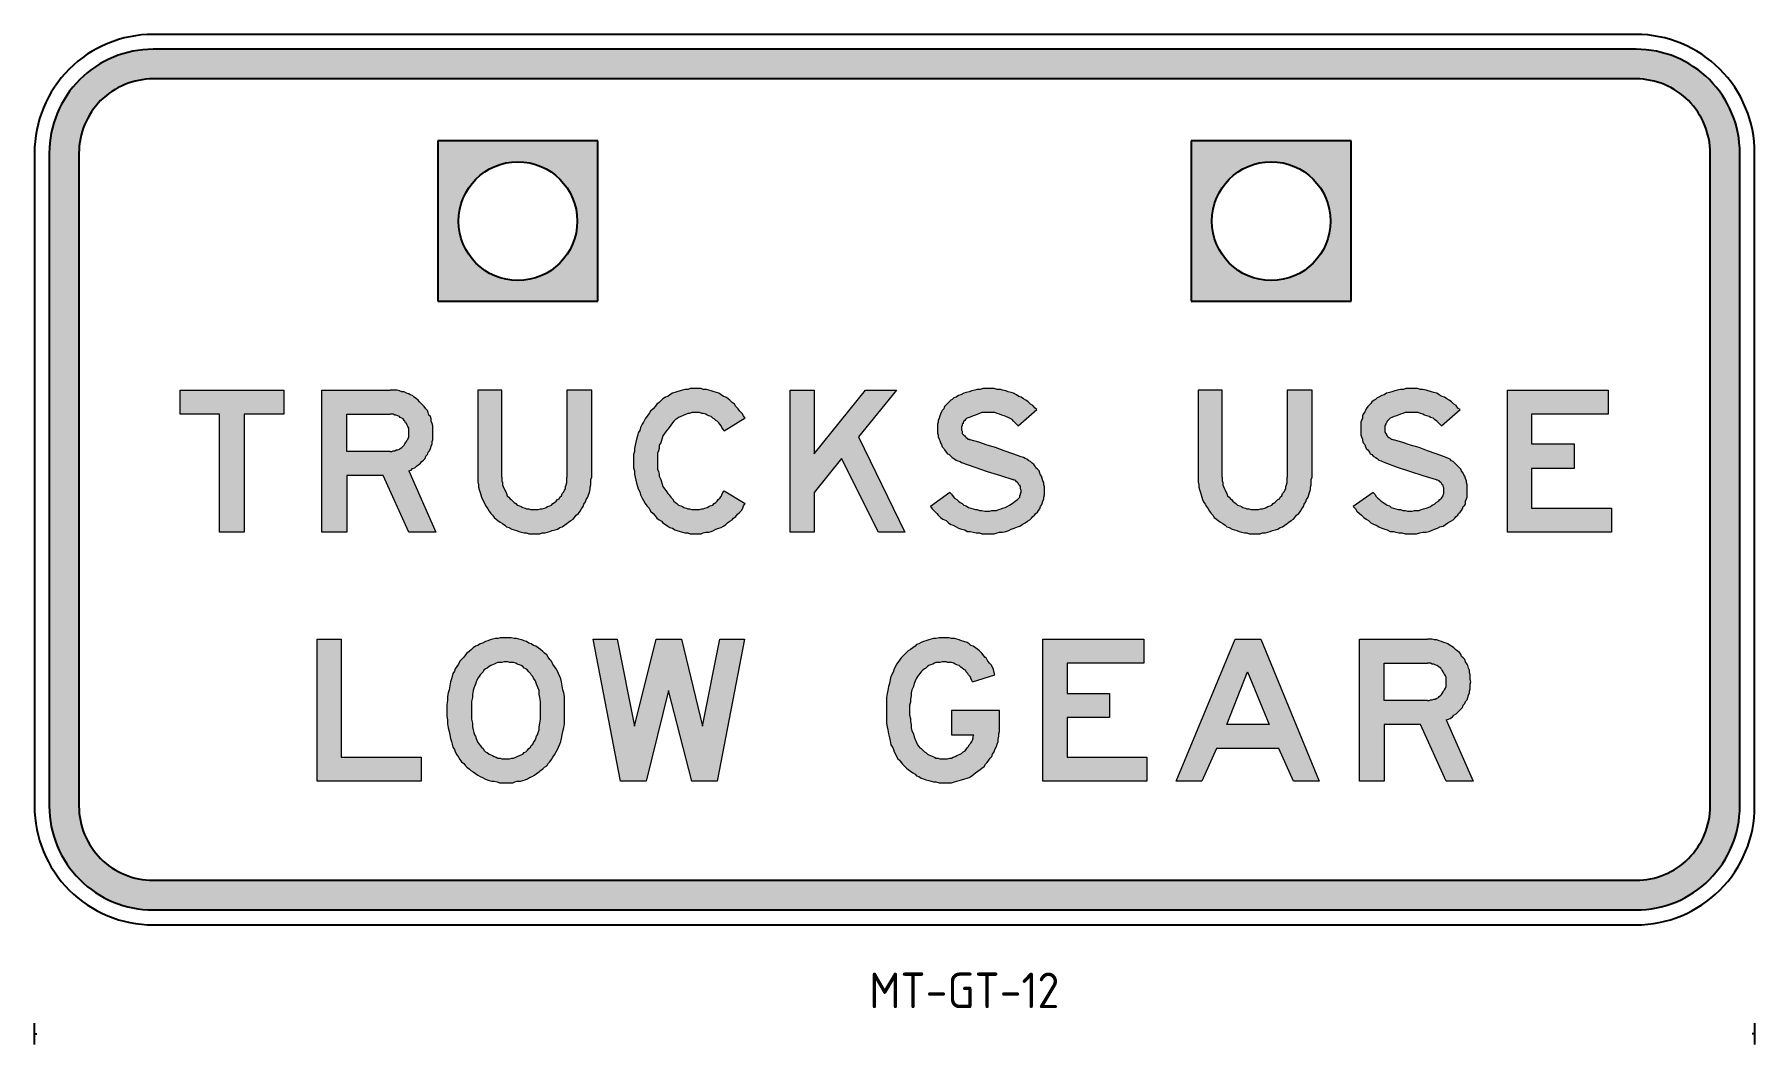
# Model space of a CAD drawing. Extents: x 94 to 239, y 104 to 189.
import ezdxf

# ---------------------------------------------------------------- set-up
doc = ezdxf.new("R2010")
doc.units = 0
doc.header["$LTSCALE"] = 12
doc.header["$MEASUREMENT"] = 0
doc.layers.get('0').update_dxf_attribs({"linetype": 'CONTINUOUS'})
for name, color, linetype in [('L25', 1, 'CONTINUOUS'), ('L35', 3, 'CONTINUOUS'), ('T25', 1, 'CONTINUOUS')]:
    doc.layers.add(name, color=color, linetype=linetype)
doc.styles.add('ISO', font='iso')

msp = doc.modelspace()

# ---------------------------------------------------------------- texts
at = {"layer": 'T25', "color": 3, "style": 'ISO'}
msp.add_text('MT-GT-12', height=3, dxfattribs=at).set_placement((164.23, 107.35))

# ---------------------------------------------------------------- blocks, each defined once
blk = doc.blocks.new('SGNDIM')
for p, q in [((0, 0), (-1, 0)), ((0, 4.5), (0, -4.5))]:
    blk.add_line(p, q)

# ---------------------------------------------------------------- hatches: boundary and pattern name
at = {"layer": 'L25'}
h = msp.add_hatch(color=256, dxfattribs=at)
edge = h.paths.add_edge_path()
edge.add_line((95.11, 179.37), (95.11, 124.37))
edge.add_arc((103.86, 124.37), 8.75, 180, 270)
edge.add_line((103.86, 115.62), (228.86, 115.62))
edge.add_arc((228.86, 124.37), 8.75, 270, 360)
edge.add_line((237.61, 124.37), (237.61, 179.37))
edge.add_arc((228.86, 179.37), 8.75, 0, 90)
edge.add_line((228.86, 188.12), (103.86, 188.12))
edge.add_arc((103.86, 179.37), 8.75, 90, 180)
edge = h.paths.add_edge_path(flags=16)
edge.add_line((97.61, 179.37), (97.61, 124.37))
edge.add_arc((103.86, 124.37), 6.25, 180, 270)
edge.add_line((103.86, 118.12), (228.86, 118.12))
edge.add_arc((228.86, 124.37), 6.25, 270, 360)
edge.add_line((235.11, 124.37), (235.11, 179.37))
edge.add_arc((228.86, 179.37), 6.25, 0, 90)
edge.add_line((228.86, 185.62), (103.86, 185.62))
edge.add_arc((103.86, 179.37), 6.25, 90, 180)
h = msp.add_hatch(color=256, dxfattribs=at)
edge = h.paths.add_edge_path(flags=16)
edge.add_arc((134.61, 173.64), 5, 0, 360)
h.paths.add_polyline_path([(141.36, 180.39), (127.86, 180.39), (127.86, 166.89), (141.36, 166.89)])
h = msp.add_hatch(color=256, dxfattribs=at)
edge = h.paths.add_edge_path(flags=16)
edge.add_arc((198.11, 173.64), 5, 0, 360)
h.paths.add_polyline_path([(204.86, 166.89), (204.86, 180.39), (191.36, 180.39), (191.36, 166.89)])
h = msp.add_hatch(color=256, dxfattribs=at)
h.paths.add_polyline_path([(218.02, 159.4), (226.52, 159.4), (226.52, 157.38), (220.05, 157.38), (220.05, 154.89), (223.64, 154.89), (223.64, 152.8), (220.05, 152.8), (220.05, 149.47), (226.78, 149.47), (226.78, 147.44), (218.02, 147.44)])
h.paths.add_polyline_path([(157.56, 159.4), (159.59, 159.4), (159.59, 154.04), (163.9, 159.4), (166.52, 159.4), (163.32, 155.48), (167.24, 147.44), (165.01, 147.44), (161.88, 153.65), (159.59, 150.78), (159.59, 147.44), (157.56, 147.44)])
h.paths.add_polyline_path([(106.13, 159.4), (114.88, 159.4), (114.88, 157.38), (111.55, 157.38), (111.55, 147.44), (109.46, 147.44), (109.46, 157.38), (106.13, 157.38)])
h.paths.add_polyline_path([(206.71, 150.78), (205.01, 149.6), (205.21, 149.4), (205.34, 149.21), (205.54, 149.01), (205.73, 148.88), (205.93, 148.68), (206.12, 148.55), (206.32, 148.42), (206.52, 148.23), (206.78, 148.1), (206.97, 148.03), (207.17, 147.9), (207.43, 147.77), (207.69, 147.7), (207.89, 147.64), (208.15, 147.51), (208.41, 147.51), (208.61, 147.44), (208.87, 147.38), (209.13, 147.38), (209.39, 147.31), (209.65, 147.31), (209.92, 147.31), (210.18, 147.31), (210.37, 147.31), (210.63, 147.38), (210.9, 147.44), (211.16, 147.44), (211.42, 147.51), (211.61, 147.57), (211.88, 147.7), (212.14, 147.77), (212.33, 147.9), (212.59, 147.96), (212.79, 148.1), (212.99, 148.23), (213.25, 148.36), (213.44, 148.49), (213.58, 148.62), (213.71, 148.75), (213.84, 148.88), (213.9, 149.01), (214.03, 149.14), (214.16, 149.27), (214.23, 149.4), (214.29, 149.6), (214.42, 149.73), (214.49, 149.86), (214.49, 150.06), (214.56, 150.25), (214.62, 150.38), (214.62, 150.58), (214.62, 150.78), (214.62, 150.91), (214.62, 151.1), (214.62, 151.3), (214.62, 151.43), (214.56, 151.62), (214.56, 151.76), (214.49, 151.95), (214.42, 152.15), (214.36, 152.28), (214.29, 152.41), (214.16, 152.61), (214.1, 152.74), (213.97, 152.87), (213.84, 153), (213.71, 153.13), (213.58, 153.26), (213.44, 153.39), (213.31, 153.45), (213.18, 153.59), (213.05, 153.65), (212.86, 153.72), (212.73, 153.78), (212.01, 154.04), (211.29, 154.3), (210.57, 154.57), (209.85, 154.76), (209.13, 155.02), (208.41, 155.22), (208.28, 155.28), (208.22, 155.28), (208.15, 155.35), (208.02, 155.42), (207.95, 155.48), (207.89, 155.55), (207.82, 155.61), (207.82, 155.68), (207.76, 155.74), (207.69, 155.87), (207.69, 155.94), (207.69, 156.07), (207.69, 156.13), (207.69, 156.27), (207.69, 156.33), (207.69, 156.4), (207.76, 156.53), (207.76, 156.59), (207.82, 156.66), (207.89, 156.79), (207.95, 156.85), (208.02, 156.92), (208.09, 156.98), (208.15, 157.05), (208.28, 157.11), (208.48, 157.18), (208.67, 157.25), (208.8, 157.31), (209, 157.38), (209.2, 157.44), (209.39, 157.51), (209.59, 157.51), (209.78, 157.51), (209.92, 157.51), (210.11, 157.51), (210.31, 157.51), (210.5, 157.51), (210.7, 157.44), (210.9, 157.38), (211.03, 157.31), (211.22, 157.25), (211.42, 157.18), (211.55, 157.11), (211.75, 157.05), (211.88, 156.92), (212.07, 156.79), (212.2, 156.66), (212.33, 156.53), (212.46, 156.4), (214.03, 157.77), (213.84, 157.9), (213.71, 158.1), (213.51, 158.23), (213.31, 158.42), (213.12, 158.55), (212.92, 158.68), (212.73, 158.81), (212.53, 158.88), (212.27, 159.01), (212.07, 159.14), (211.81, 159.21), (211.61, 159.27), (211.35, 159.34), (211.16, 159.4), (210.9, 159.47), (210.7, 159.47), (210.44, 159.53), (210.18, 159.53), (209.98, 159.53), (209.72, 159.53), (209.46, 159.53), (209.26, 159.47), (209, 159.47), (208.74, 159.4), (208.54, 159.34), (208.28, 159.27), (208.09, 159.21), (207.82, 159.14), (207.63, 159.01), (207.43, 158.94), (207.17, 158.81), (207.04, 158.75), (206.91, 158.62), (206.78, 158.55), (206.58, 158.42), (206.52, 158.29), (206.39, 158.16), (206.26, 158.03), (206.12, 157.83), (206.06, 157.7), (205.99, 157.57), (205.86, 157.38), (205.8, 157.25), (205.8, 157.05), (205.73, 156.85), (205.67, 156.72), (205.67, 156.53), (205.67, 156.33), (205.67, 156.2), (205.67, 156), (205.67, 155.81), (205.67, 155.61), (205.73, 155.48), (205.8, 155.28), (205.8, 155.15), (205.86, 154.96), (205.99, 154.83), (206.06, 154.63), (206.12, 154.5), (206.26, 154.37), (206.39, 154.17), (206.45, 154.04), (206.58, 153.98), (206.71, 153.85), (206.91, 153.72), (207.04, 153.65), (207.17, 153.52), (207.37, 153.45), (207.5, 153.39), (207.69, 153.32), (208.74, 152.93), (209.85, 152.54), (210.9, 152.21), (212.01, 151.89), (212.07, 151.82), (212.14, 151.82), (212.27, 151.76), (212.33, 151.69), (212.4, 151.62), (212.46, 151.56), (212.53, 151.43), (212.59, 151.36), (212.59, 151.3), (212.66, 151.17), (212.66, 151.1), (212.66, 150.97), (212.66, 150.91), (212.66, 150.78), (212.66, 150.71), (212.59, 150.58), (212.59, 150.51), (212.53, 150.38), (212.46, 150.32), (212.4, 150.25), (212.33, 150.19), (212.2, 150.06), (212.01, 149.93), (211.88, 149.79), (211.68, 149.73), (211.55, 149.6), (211.35, 149.53), (211.16, 149.47), (210.96, 149.4), (210.76, 149.34), (210.57, 149.27), (210.37, 149.27), (210.18, 149.27), (209.98, 149.21), (209.78, 149.21), (209.59, 149.21), (209.39, 149.27), (209.2, 149.27), (209, 149.34), (208.8, 149.34), (208.61, 149.4), (208.41, 149.47), (208.22, 149.53), (208.09, 149.66), (207.89, 149.73), (207.69, 149.86), (207.56, 149.93), (207.37, 150.06), (207.24, 150.19), (207.1, 150.32), (206.97, 150.45), (206.84, 150.64)])
h.paths.add_polyline_path([(193.97, 152.08), (193.97, 159.4), (191.94, 159.4), (191.94, 152.08), (191.94, 151.89), (191.94, 151.69), (192.01, 151.43), (192.01, 151.23), (192.07, 151.04), (192.14, 150.78), (192.2, 150.58), (192.27, 150.38), (192.33, 150.19), (192.4, 149.99), (192.53, 149.79), (192.66, 149.6), (192.79, 149.4), (192.92, 149.21), (193.05, 149.01), (193.18, 148.88), (193.31, 148.68), (193.51, 148.55), (193.64, 148.42), (193.84, 148.29), (194.03, 148.16), (194.23, 148.03), (194.36, 147.9), (194.56, 147.83), (194.82, 147.7), (195.01, 147.64), (195.21, 147.57), (195.41, 147.51), (195.6, 147.44), (195.86, 147.38), (196.06, 147.38), (196.26, 147.31), (196.52, 147.31), (196.71, 147.31), (196.97, 147.31), (197.17, 147.31), (197.37, 147.38), (197.63, 147.38), (197.82, 147.44), (198.02, 147.51), (198.22, 147.57), (198.48, 147.64), (198.67, 147.7), (198.87, 147.83), (199.07, 147.9), (199.26, 148.03), (199.46, 148.16), (199.59, 148.29), (199.78, 148.42), (199.98, 148.55), (200.11, 148.68), (200.24, 148.88), (200.44, 149.01), (200.57, 149.21), (200.7, 149.4), (200.83, 149.6), (200.9, 149.79), (201.03, 149.99), (201.09, 150.19), (201.22, 150.38), (201.29, 150.58), (201.35, 150.78), (201.42, 151.04), (201.42, 151.23), (201.48, 151.43), (201.48, 151.69), (201.48, 151.89), (201.55, 152.08), (201.55, 159.4), (199.46, 159.4), (199.46, 152.08), (199.46, 151.95), (199.46, 151.76), (199.46, 151.62), (199.39, 151.43), (199.33, 151.3), (199.33, 151.1), (199.26, 150.97), (199.2, 150.84), (199.07, 150.71), (199, 150.51), (198.87, 150.38), (198.8, 150.25), (198.67, 150.19), (198.54, 150.06), (198.41, 149.93), (198.28, 149.86), (198.15, 149.73), (198.02, 149.66), (197.82, 149.6), (197.69, 149.53), (197.56, 149.47), (197.37, 149.4), (197.24, 149.4), (197.04, 149.34), (196.91, 149.34), (196.71, 149.34), (196.58, 149.34), (196.39, 149.34), (196.26, 149.4), (196.06, 149.4), (195.93, 149.47), (195.73, 149.53), (195.6, 149.6), (195.47, 149.66), (195.28, 149.73), (195.14, 149.86), (195.01, 149.93), (194.88, 150.06), (194.75, 150.19), (194.69, 150.25), (194.56, 150.38), (194.43, 150.51), (194.36, 150.71), (194.29, 150.84), (194.23, 150.97), (194.16, 151.1), (194.1, 151.3), (194.03, 151.43), (194.03, 151.62), (193.97, 151.76), (193.97, 151.95)])
h.paths.add_polyline_path([(171.03, 150.78), (169.39, 149.6), (169.52, 149.4), (169.72, 149.21), (169.92, 149.01), (170.05, 148.88), (170.24, 148.68), (170.44, 148.55), (170.7, 148.42), (170.9, 148.23), (171.09, 148.1), (171.29, 148.03), (171.55, 147.9), (171.75, 147.77), (172.01, 147.7), (172.27, 147.64), (172.47, 147.51), (172.73, 147.51), (172.99, 147.44), (173.25, 147.38), (173.51, 147.38), (173.71, 147.31), (173.97, 147.31), (174.23, 147.31), (174.49, 147.31), (174.75, 147.31), (175.01, 147.38), (175.21, 147.44), (175.47, 147.44), (175.73, 147.51), (175.99, 147.57), (176.19, 147.7), (176.45, 147.77), (176.71, 147.9), (176.91, 147.96), (177.11, 148.1), (177.37, 148.23), (177.56, 148.36), (177.76, 148.49), (177.89, 148.62), (178.02, 148.75), (178.15, 148.88), (178.28, 149.01), (178.41, 149.14), (178.48, 149.27), (178.61, 149.4), (178.67, 149.6), (178.74, 149.73), (178.8, 149.86), (178.87, 150.06), (178.94, 150.25), (178.94, 150.38), (179, 150.58), (179, 150.78), (179, 150.91), (179, 151.1), (179, 151.3), (178.94, 151.43), (178.94, 151.62), (178.87, 151.76), (178.8, 151.95), (178.74, 152.15), (178.67, 152.28), (178.61, 152.41), (178.54, 152.61), (178.41, 152.74), (178.28, 152.87), (178.22, 153), (178.09, 153.13), (177.96, 153.26), (177.82, 153.39), (177.69, 153.45), (177.5, 153.59), (177.37, 153.65), (177.24, 153.72), (177.04, 153.78), (176.32, 154.04), (175.6, 154.3), (174.88, 154.57), (174.16, 154.76), (173.45, 155.02), (172.73, 155.22), (172.66, 155.28), (172.53, 155.28), (172.47, 155.35), (172.4, 155.42), (172.33, 155.48), (172.27, 155.55), (172.2, 155.61), (172.14, 155.68), (172.07, 155.74), (172.07, 155.87), (172.07, 155.94), (172.01, 156.07), (172.01, 156.13), (172.01, 156.27), (172.01, 156.33), (172.07, 156.4), (172.07, 156.53), (172.14, 156.59), (172.14, 156.66), (172.2, 156.79), (172.27, 156.85), (172.33, 156.92), (172.4, 156.98), (172.47, 157.05), (172.66, 157.11), (172.86, 157.18), (172.99, 157.25), (173.18, 157.31), (173.38, 157.38), (173.51, 157.44), (173.71, 157.51), (173.9, 157.51), (174.1, 157.51), (174.3, 157.51), (174.49, 157.51), (174.69, 157.51), (174.82, 157.51), (175.01, 157.44), (175.21, 157.38), (175.41, 157.31), (175.6, 157.25), (175.73, 157.18), (175.93, 157.11), (176.06, 157.05), (176.26, 156.92), (176.39, 156.79), (176.52, 156.66), (176.65, 156.53), (176.78, 156.4), (178.35, 157.77), (178.22, 157.9), (178.02, 158.1), (177.82, 158.23), (177.63, 158.42), (177.43, 158.55), (177.24, 158.68), (177.04, 158.81), (176.84, 158.88), (176.65, 159.01), (176.39, 159.14), (176.19, 159.21), (175.93, 159.27), (175.73, 159.34), (175.47, 159.4), (175.28, 159.47), (175.01, 159.47), (174.75, 159.53), (174.56, 159.53), (174.3, 159.53), (174.03, 159.53), (173.84, 159.53), (173.58, 159.47), (173.31, 159.47), (173.12, 159.4), (172.86, 159.34), (172.66, 159.27), (172.4, 159.21), (172.2, 159.14), (171.94, 159.01), (171.75, 158.94), (171.55, 158.81), (171.35, 158.75), (171.22, 158.62), (171.09, 158.55), (170.96, 158.42), (170.83, 158.29), (170.7, 158.16), (170.57, 158.03), (170.5, 157.83), (170.37, 157.7), (170.31, 157.57), (170.24, 157.38), (170.18, 157.25), (170.11, 157.05), (170.05, 156.85), (170.05, 156.72), (169.98, 156.53), (169.98, 156.33), (169.98, 156.2), (169.98, 156), (169.98, 155.81), (170.05, 155.61), (170.05, 155.48), (170.11, 155.28), (170.18, 155.15), (170.24, 154.96), (170.31, 154.83), (170.37, 154.63), (170.5, 154.5), (170.57, 154.37), (170.7, 154.17), (170.83, 154.04), (170.96, 153.98), (171.09, 153.85), (171.22, 153.72), (171.35, 153.65), (171.55, 153.52), (171.68, 153.45), (171.88, 153.39), (172.01, 153.32), (173.12, 152.93), (174.16, 152.54), (175.28, 152.21), (176.32, 151.89), (176.45, 151.82), (176.52, 151.82), (176.58, 151.76), (176.65, 151.69), (176.71, 151.62), (176.78, 151.56), (176.84, 151.43), (176.91, 151.36), (176.97, 151.3), (176.97, 151.17), (176.97, 151.1), (177.04, 150.97), (177.04, 150.91), (177.04, 150.78), (176.97, 150.71), (176.97, 150.58), (176.91, 150.51), (176.91, 150.38), (176.84, 150.32), (176.78, 150.25), (176.71, 150.19), (176.52, 150.06), (176.39, 149.93), (176.19, 149.79), (176.06, 149.73), (175.86, 149.6), (175.67, 149.53), (175.47, 149.47), (175.34, 149.4), (175.14, 149.34), (174.95, 149.27), (174.75, 149.27), (174.56, 149.27), (174.36, 149.21), (174.16, 149.21), (173.97, 149.21), (173.71, 149.27), (173.51, 149.27), (173.31, 149.34), (173.18, 149.34), (172.99, 149.4), (172.79, 149.47), (172.6, 149.53), (172.4, 149.66), (172.2, 149.73), (172.07, 149.86), (171.88, 149.93), (171.75, 150.06), (171.62, 150.19), (171.42, 150.32), (171.29, 150.45), (171.16, 150.64)])
h.paths.add_polyline_path([(149.59, 159.53), (149.39, 159.53), (149.13, 159.53), (148.94, 159.47), (148.67, 159.47), (148.48, 159.4), (148.28, 159.34), (148.02, 159.27), (147.83, 159.21), (147.63, 159.14), (147.43, 159.01), (147.24, 158.88), (147.04, 158.81), (146.84, 158.68), (146.71, 158.55), (146.52, 158.36), (146.32, 158.23), (146.19, 158.03), (146, 157.83), (145.8, 157.64), (145.67, 157.44), (145.47, 157.18), (145.34, 156.98), (145.21, 156.72), (145.08, 156.53), (144.95, 156.27), (144.88, 156), (144.75, 155.81), (144.69, 155.55), (144.62, 155.28), (144.56, 155.02), (144.49, 154.76), (144.43, 154.5), (144.43, 154.24), (144.36, 153.98), (144.36, 153.72), (144.36, 153.45), (144.36, 153.13), (144.36, 152.87), (144.43, 152.61), (144.43, 152.34), (144.49, 152.08), (144.56, 151.82), (144.62, 151.56), (144.69, 151.3), (144.75, 151.1), (144.88, 150.84), (144.95, 150.58), (145.08, 150.32), (145.21, 150.12), (145.34, 149.86), (145.47, 149.66), (145.67, 149.47), (145.8, 149.21), (146, 149.01), (146.19, 148.81), (146.32, 148.62), (146.52, 148.49), (146.71, 148.36), (146.84, 148.23), (147.04, 148.1), (147.24, 147.96), (147.43, 147.83), (147.63, 147.77), (147.83, 147.64), (148.02, 147.57), (148.28, 147.51), (148.48, 147.44), (148.67, 147.38), (148.94, 147.38), (149.13, 147.31), (149.39, 147.31), (149.59, 147.31), (149.79, 147.31), (150.05, 147.31), (150.24, 147.38), (150.44, 147.44), (150.7, 147.44), (150.9, 147.51), (151.09, 147.57), (151.29, 147.7), (151.55, 147.77), (151.75, 147.83), (151.94, 147.96), (152.14, 148.1), (152.27, 148.23), (152.47, 148.36), (152.66, 148.49), (152.79, 148.62), (152.99, 148.75), (153.12, 148.95), (153.25, 149.08), (153.45, 149.27), (153.58, 149.47), (153.64, 149.66), (153.77, 149.86), (152.01, 150.91), (151.88, 150.78), (151.81, 150.58), (151.75, 150.45), (151.62, 150.32), (151.49, 150.19), (151.42, 150.06), (151.29, 149.93), (151.16, 149.86), (151.03, 149.73), (150.83, 149.66), (150.7, 149.6), (150.57, 149.53), (150.37, 149.47), (150.24, 149.4), (150.11, 149.4), (149.92, 149.34), (149.79, 149.34), (149.59, 149.34), (149.39, 149.34), (149.26, 149.34), (149.07, 149.4), (148.94, 149.4), (148.81, 149.47), (148.61, 149.53), (148.48, 149.6), (148.35, 149.66), (148.15, 149.73), (148.02, 149.86), (147.89, 149.93), (147.76, 150.06), (147.63, 150.25), (147.5, 150.38), (147.37, 150.58), (147.24, 150.71), (147.11, 150.91), (146.98, 151.1), (146.84, 151.3), (146.78, 151.49), (146.71, 151.69), (146.65, 151.89), (146.52, 152.15), (146.52, 152.34), (146.45, 152.54), (146.39, 152.74), (146.39, 153), (146.39, 153.19), (146.39, 153.45), (146.39, 153.65), (146.39, 153.85), (146.39, 154.11), (146.45, 154.3), (146.52, 154.5), (146.52, 154.76), (146.65, 154.96), (146.71, 155.15), (146.78, 155.35), (146.84, 155.55), (146.98, 155.74), (147.11, 155.94), (147.24, 156.13), (147.37, 156.27), (147.5, 156.46), (147.63, 156.66), (147.76, 156.79), (147.89, 156.92), (148.02, 156.98), (148.15, 157.11), (148.35, 157.18), (148.48, 157.25), (148.61, 157.31), (148.81, 157.38), (148.94, 157.44), (149.07, 157.44), (149.26, 157.51), (149.39, 157.51), (149.59, 157.51), (149.79, 157.51), (149.92, 157.51), (150.11, 157.44), (150.24, 157.44), (150.44, 157.38), (150.57, 157.31), (150.7, 157.25), (150.9, 157.18), (151.03, 157.05), (151.16, 156.98), (151.29, 156.85), (151.42, 156.79), (151.55, 156.66), (151.62, 156.53), (151.75, 156.4), (151.81, 156.27), (151.94, 156.07), (152.01, 155.94), (153.77, 157.05), (153.64, 157.25), (153.51, 157.44), (153.32, 157.64), (153.18, 157.83), (152.99, 158.03), (152.86, 158.23), (152.66, 158.36), (152.47, 158.55), (152.33, 158.68), (152.14, 158.81), (151.94, 158.88), (151.75, 159.01), (151.55, 159.14), (151.35, 159.21), (151.16, 159.27), (150.9, 159.34), (150.7, 159.4), (150.5, 159.47), (150.24, 159.47), (150.05, 159.53), (149.79, 159.53)])
h.paths.add_polyline_path([(123.84, 154.24), (120.18, 154.24), (120.18, 157.38), (123.84, 157.38), (123.97, 157.38), (124.1, 157.38), (124.23, 157.31), (124.36, 157.31), (124.49, 157.25), (124.62, 157.18), (124.69, 157.11), (124.82, 157.05), (124.95, 156.98), (125.02, 156.85), (125.08, 156.79), (125.15, 156.66), (125.21, 156.59), (125.28, 156.46), (125.34, 156.33), (125.41, 156.2), (125.41, 156.07), (125.41, 155.94), (125.41, 155.81), (125.41, 155.68), (125.41, 155.55), (125.41, 155.42), (125.34, 155.28), (125.28, 155.22), (125.21, 155.09), (125.15, 154.96), (125.08, 154.89), (125.02, 154.76), (124.95, 154.7), (124.82, 154.57), (124.69, 154.5), (124.62, 154.44), (124.49, 154.37), (124.36, 154.37), (124.23, 154.3), (124.1, 154.3), (123.97, 154.24)], flags=16)
h.paths.add_polyline_path([(125.41, 152.61), (127.69, 147.44), (125.41, 147.44), (123.25, 152.21), (120.18, 152.21), (120.18, 147.44), (118.09, 147.44), (118.09, 159.4), (123.84, 159.4), (124.03, 159.4), (124.23, 159.4), (124.43, 159.4), (124.62, 159.34), (124.82, 159.27), (125.02, 159.27), (125.21, 159.14), (125.41, 159.08), (125.54, 159.01), (125.73, 158.94), (125.86, 158.81), (126.06, 158.68), (126.19, 158.55), (126.32, 158.42), (126.45, 158.29), (126.58, 158.16), (126.71, 158.03), (126.85, 157.83), (126.98, 157.7), (127.04, 157.51), (127.11, 157.31), (127.24, 157.18), (127.3, 156.98), (127.3, 156.79), (127.37, 156.59), (127.43, 156.4), (127.43, 156.2), (127.43, 156), (127.43, 155.81), (127.43, 155.61), (127.43, 155.42), (127.43, 155.22), (127.37, 155.09), (127.37, 154.89), (127.3, 154.7), (127.24, 154.5), (127.17, 154.3), (127.04, 154.17), (126.98, 153.98), (126.85, 153.85), (126.78, 153.65), (126.65, 153.52), (126.52, 153.39), (126.39, 153.26), (126.26, 153.13), (126.06, 153), (125.93, 152.87), (125.73, 152.8), (125.6, 152.67)])
h.paths.add_polyline_path([(133.25, 152.08), (133.25, 159.4), (131.22, 159.4), (131.22, 152.08), (131.22, 151.89), (131.22, 151.69), (131.29, 151.43), (131.29, 151.23), (131.35, 151.04), (131.42, 150.78), (131.49, 150.58), (131.55, 150.38), (131.62, 150.19), (131.75, 149.99), (131.81, 149.79), (131.94, 149.6), (132.07, 149.4), (132.2, 149.21), (132.34, 149.01), (132.47, 148.88), (132.6, 148.68), (132.79, 148.55), (132.92, 148.42), (133.12, 148.29), (133.32, 148.16), (133.51, 148.03), (133.64, 147.9), (133.84, 147.83), (134.1, 147.7), (134.3, 147.64), (134.49, 147.57), (134.69, 147.51), (134.88, 147.44), (135.15, 147.38), (135.34, 147.38), (135.54, 147.31), (135.8, 147.31), (136, 147.31), (136.26, 147.31), (136.45, 147.31), (136.65, 147.38), (136.91, 147.38), (137.11, 147.44), (137.3, 147.51), (137.5, 147.57), (137.76, 147.64), (137.96, 147.7), (138.15, 147.83), (138.35, 147.9), (138.54, 148.03), (138.74, 148.16), (138.87, 148.29), (139.07, 148.42), (139.26, 148.55), (139.39, 148.68), (139.52, 148.88), (139.72, 149.01), (139.85, 149.21), (139.98, 149.4), (140.11, 149.6), (140.18, 149.79), (140.31, 149.99), (140.37, 150.19), (140.51, 150.38), (140.57, 150.58), (140.64, 150.78), (140.7, 151.04), (140.7, 151.23), (140.77, 151.43), (140.77, 151.69), (140.77, 151.89), (140.83, 152.08), (140.83, 159.4), (138.74, 159.4), (138.74, 152.08), (138.74, 151.95), (138.74, 151.76), (138.74, 151.62), (138.68, 151.43), (138.61, 151.3), (138.61, 151.1), (138.54, 150.97), (138.48, 150.84), (138.35, 150.71), (138.28, 150.51), (138.15, 150.38), (138.09, 150.25), (137.96, 150.19), (137.83, 150.06), (137.69, 149.93), (137.56, 149.86), (137.43, 149.73), (137.3, 149.66), (137.11, 149.6), (136.98, 149.53), (136.85, 149.47), (136.65, 149.4), (136.52, 149.4), (136.32, 149.34), (136.19, 149.34), (136, 149.34), (135.86, 149.34), (135.67, 149.34), (135.54, 149.4), (135.34, 149.4), (135.21, 149.47), (135.02, 149.53), (134.88, 149.6), (134.75, 149.66), (134.56, 149.73), (134.43, 149.86), (134.3, 149.93), (134.17, 150.06), (134.03, 150.19), (133.97, 150.25), (133.84, 150.38), (133.71, 150.51), (133.64, 150.71), (133.58, 150.84), (133.51, 150.97), (133.45, 151.1), (133.38, 151.3), (133.32, 151.43), (133.32, 151.62), (133.25, 151.76), (133.25, 151.95)])
h = msp.add_hatch(color=256, dxfattribs=at)
h.paths.add_polyline_path([(178.87, 138.42), (187.37, 138.42), (187.37, 136.4), (180.9, 136.4), (180.9, 133.85), (184.49, 133.85), (184.49, 131.82), (180.9, 131.82), (180.9, 128.49), (187.63, 128.49), (187.63, 126.46), (178.87, 126.46)])
h.paths.add_polyline_path([(196.12, 135.68), (197.95, 131.23), (194.36, 131.23)], flags=16)
h.paths.add_polyline_path([(190.11, 126.46), (195.08, 138.42), (197.24, 138.42), (202.14, 126.46), (199.98, 126.46), (198.74, 129.21), (193.51, 129.21), (192.27, 126.46)])
h.paths.add_polyline_path([(117.7, 138.42), (119.72, 138.42), (119.72, 128.49), (126.45, 128.49), (126.45, 126.46), (117.7, 126.46)])
h.paths.add_polyline_path([(140.96, 138.42), (142.99, 138.42), (144.43, 131.1), (146.26, 138.42), (148.41, 138.42), (150.18, 131.1), (151.62, 138.42), (153.71, 138.42), (151.42, 126.46), (149.26, 126.46), (147.3, 134.11), (145.41, 126.46), (143.25, 126.46)])
h.paths.add_polyline_path([(211.29, 133.26), (207.63, 133.26), (207.63, 136.4), (211.29, 136.4), (211.42, 136.4), (211.55, 136.4), (211.68, 136.33), (211.81, 136.33), (211.94, 136.27), (212.07, 136.2), (212.2, 136.14), (212.27, 136.07), (212.4, 136), (212.46, 135.87), (212.53, 135.81), (212.59, 135.68), (212.66, 135.55), (212.73, 135.48), (212.79, 135.35), (212.86, 135.22), (212.86, 135.09), (212.86, 134.96), (212.86, 134.83), (212.86, 134.7), (212.86, 134.57), (212.86, 134.44), (212.79, 134.31), (212.73, 134.17), (212.66, 134.11), (212.59, 133.98), (212.53, 133.85), (212.46, 133.78), (212.4, 133.72), (212.27, 133.59), (212.2, 133.52), (212.07, 133.46), (211.94, 133.39), (211.81, 133.39), (211.68, 133.32), (211.55, 133.32), (211.42, 133.26)], flags=16)
h.paths.add_polyline_path([(212.86, 131.63), (215.14, 126.46), (212.86, 126.46), (210.7, 131.23), (207.63, 131.23), (207.63, 126.46), (205.54, 126.46), (205.54, 138.42), (211.29, 138.42), (211.48, 138.42), (211.68, 138.42), (211.88, 138.36), (212.07, 138.36), (212.27, 138.29), (212.46, 138.23), (212.66, 138.16), (212.86, 138.1), (212.99, 138.03), (213.18, 137.9), (213.31, 137.83), (213.51, 137.7), (213.64, 137.57), (213.77, 137.44), (213.97, 137.31), (214.1, 137.18), (214.16, 136.98), (214.29, 136.85), (214.42, 136.72), (214.49, 136.53), (214.62, 136.33), (214.69, 136.2), (214.75, 136), (214.82, 135.81), (214.82, 135.61), (214.88, 135.42), (214.88, 135.22), (214.88, 135.02), (214.95, 134.83), (214.88, 134.63), (214.88, 134.44), (214.88, 134.24), (214.82, 134.04), (214.82, 133.91), (214.75, 133.72), (214.69, 133.52), (214.62, 133.32), (214.49, 133.19), (214.42, 133), (214.29, 132.87), (214.23, 132.67), (214.1, 132.54), (213.97, 132.41), (213.84, 132.28), (213.71, 132.15), (213.51, 132.02), (213.38, 131.89), (213.18, 131.76), (213.05, 131.69)])
h.paths.add_polyline_path([(172.92, 134.83), (174.82, 135.42), (174.75, 135.61), (174.69, 135.87), (174.62, 136.07), (174.49, 136.27), (174.36, 136.4), (174.23, 136.59), (174.1, 136.79), (173.97, 136.92), (173.84, 137.12), (173.71, 137.25), (173.51, 137.44), (173.38, 137.57), (173.18, 137.7), (172.99, 137.83), (172.79, 137.9), (172.66, 138.03), (172.47, 138.16), (172.2, 138.23), (172.01, 138.29), (171.81, 138.36), (171.62, 138.42), (171.42, 138.49), (171.16, 138.49), (170.96, 138.55), (170.77, 138.55), (170.5, 138.55), (170.31, 138.55), (170.11, 138.55), (169.85, 138.49), (169.65, 138.49), (169.46, 138.42), (169.26, 138.36), (169, 138.29), (168.81, 138.23), (168.61, 138.16), (168.41, 138.03), (168.22, 137.97), (168.09, 137.83), (167.89, 137.7), (167.69, 137.57), (167.5, 137.44), (167.37, 137.31), (167.24, 137.18), (167.04, 136.98), (166.91, 136.85), (166.78, 136.66), (166.65, 136.46), (166.52, 136.33), (166.45, 136.14), (166.32, 135.94), (166.26, 135.74), (166.19, 135.55), (166.06, 135.29), (165.99, 135.02), (165.93, 134.7), (165.86, 134.44), (165.8, 134.11), (165.73, 133.85), (165.67, 133.52), (165.67, 133.19), (165.67, 132.87), (165.67, 132.61), (165.67, 132.28), (165.67, 131.95), (165.67, 131.69), (165.67, 131.36), (165.73, 131.04), (165.8, 130.78), (165.86, 130.45), (165.93, 130.12), (165.99, 129.86), (166.06, 129.53), (166.19, 129.34), (166.26, 129.14), (166.32, 128.95), (166.45, 128.75), (166.52, 128.55), (166.65, 128.36), (166.78, 128.23), (166.91, 128.03), (167.04, 127.9), (167.24, 127.7), (167.37, 127.57), (167.5, 127.44), (167.69, 127.31), (167.89, 127.18), (168.09, 127.05), (168.22, 126.92), (168.41, 126.85), (168.61, 126.72), (168.81, 126.66), (169, 126.59), (169.26, 126.53), (169.46, 126.46), (169.65, 126.4), (169.85, 126.4), (170.11, 126.33), (170.31, 126.33), (170.5, 126.33), (170.77, 126.33), (170.96, 126.33), (171.16, 126.33), (171.42, 126.4), (171.62, 126.46), (171.81, 126.53), (172.01, 126.59), (172.27, 126.66), (172.47, 126.72), (172.66, 126.79), (172.86, 126.92), (173.05, 127.05), (173.18, 127.18), (173.38, 127.31), (173.58, 127.44), (173.71, 127.57), (173.9, 127.7), (174.03, 127.9), (174.16, 128.03), (174.3, 128.23), (174.43, 128.42), (174.56, 128.55), (174.62, 128.75), (174.75, 128.95), (174.82, 129.14), (174.95, 129.4), (175.01, 129.6), (175.08, 129.8), (175.08, 129.99), (175.14, 130.25), (175.14, 130.45), (175.21, 130.64), (175.21, 130.91), (175.21, 132.41), (171.16, 132.41), (171.16, 130.38), (173.05, 130.38), (172.99, 130.25), (172.99, 130.12), (172.92, 129.93), (172.86, 129.8), (172.79, 129.66), (172.66, 129.53), (172.6, 129.4), (172.47, 129.27), (172.4, 129.14), (172.27, 129.01), (172.14, 128.95), (172.01, 128.81), (171.88, 128.75), (171.75, 128.68), (171.62, 128.62), (171.48, 128.55), (171.29, 128.49), (171.16, 128.42), (171.03, 128.42), (170.83, 128.36), (170.7, 128.36), (170.5, 128.36), (170.37, 128.36), (170.18, 128.36), (170.05, 128.42), (169.85, 128.42), (169.72, 128.49), (169.59, 128.55), (169.39, 128.62), (169.26, 128.68), (169.13, 128.75), (169, 128.88), (168.87, 128.95), (168.74, 129.08), (168.61, 129.21), (168.48, 129.27), (168.41, 129.4), (168.28, 129.53), (168.22, 129.73), (168.15, 129.86), (168.09, 129.99), (168.02, 130.19), (167.96, 130.45), (167.82, 130.71), (167.76, 130.97), (167.76, 131.23), (167.69, 131.49), (167.69, 131.76), (167.63, 132.02), (167.63, 132.28), (167.63, 132.54), (167.63, 132.87), (167.69, 133.13), (167.69, 133.39), (167.76, 133.65), (167.76, 133.91), (167.82, 134.17), (167.96, 134.44), (168.02, 134.7), (168.09, 134.89), (168.15, 135.02), (168.22, 135.15), (168.28, 135.29), (168.41, 135.42), (168.48, 135.55), (168.61, 135.68), (168.74, 135.81), (168.87, 135.94), (169, 136), (169.13, 136.14), (169.26, 136.2), (169.39, 136.27), (169.59, 136.33), (169.72, 136.4), (169.85, 136.46), (170.05, 136.46), (170.18, 136.46), (170.37, 136.53), (170.5, 136.53), (170.7, 136.53), (170.83, 136.46), (171.03, 136.46), (171.16, 136.46), (171.35, 136.4), (171.48, 136.33), (171.62, 136.27), (171.81, 136.2), (171.94, 136.07), (172.07, 136), (172.2, 135.87), (172.33, 135.81), (172.4, 135.68), (172.53, 135.55), (172.6, 135.42), (172.73, 135.29), (172.79, 135.15), (172.86, 134.96)])
h.paths.add_polyline_path([(133.58, 136.53), (133.45, 136.53), (133.25, 136.46), (133.12, 136.46), (132.92, 136.46), (132.79, 136.4), (132.6, 136.33), (132.47, 136.27), (132.34, 136.2), (132.2, 136.14), (132.01, 136), (131.88, 135.94), (131.75, 135.81), (131.68, 135.68), (131.55, 135.55), (131.42, 135.42), (131.35, 135.29), (131.22, 135.15), (131.16, 134.96), (131.09, 134.83), (131.03, 134.63), (130.96, 134.44), (130.9, 134.31), (130.83, 134.11), (130.77, 133.78), (130.77, 133.52), (130.7, 133.19), (130.7, 132.87), (130.7, 132.61), (130.7, 132.28), (130.7, 131.95), (130.7, 131.69), (130.77, 131.36), (130.77, 131.04), (130.83, 130.78), (130.9, 130.58), (130.96, 130.38), (131.03, 130.25), (131.09, 130.06), (131.16, 129.93), (131.22, 129.73), (131.35, 129.6), (131.42, 129.47), (131.55, 129.34), (131.68, 129.21), (131.75, 129.08), (131.88, 128.95), (132.01, 128.88), (132.2, 128.75), (132.34, 128.68), (132.47, 128.62), (132.6, 128.55), (132.79, 128.49), (132.92, 128.42), (133.12, 128.42), (133.25, 128.36), (133.45, 128.36), (133.58, 128.36), (133.77, 128.36), (133.9, 128.36), (134.1, 128.42), (134.23, 128.42), (134.43, 128.49), (134.56, 128.55), (134.75, 128.62), (134.88, 128.68), (135.02, 128.75), (135.15, 128.88), (135.28, 128.95), (135.41, 129.08), (135.54, 129.21), (135.67, 129.34), (135.73, 129.47), (135.86, 129.6), (135.93, 129.73), (136.06, 129.93), (136.13, 130.06), (136.19, 130.25), (136.26, 130.38), (136.32, 130.58), (136.39, 130.78), (136.39, 131.04), (136.45, 131.36), (136.52, 131.69), (136.52, 131.95), (136.52, 132.28), (136.52, 132.61), (136.52, 132.87), (136.52, 133.19), (136.45, 133.52), (136.39, 133.78), (136.39, 134.11), (136.32, 134.31), (136.26, 134.44), (136.19, 134.63), (136.13, 134.83), (136.06, 134.96), (135.93, 135.15), (135.86, 135.29), (135.73, 135.42), (135.67, 135.55), (135.54, 135.68), (135.41, 135.81), (135.28, 135.94), (135.15, 136), (135.02, 136.14), (134.88, 136.2), (134.75, 136.27), (134.56, 136.33), (134.43, 136.4), (134.23, 136.46), (134.1, 136.46), (133.9, 136.46), (133.77, 136.53)], flags=16)
h.paths.add_polyline_path([(133.58, 138.55), (133.38, 138.55), (133.12, 138.55), (132.92, 138.49), (132.73, 138.49), (132.47, 138.42), (132.27, 138.36), (132.07, 138.29), (131.88, 138.23), (131.62, 138.1), (131.42, 138.03), (131.22, 137.9), (131.03, 137.83), (130.83, 137.7), (130.7, 137.57), (130.51, 137.38), (130.31, 137.25), (130.18, 137.12), (130.05, 136.92), (129.85, 136.72), (129.72, 136.59), (129.59, 136.33), (129.46, 136.14), (129.33, 135.94), (129.26, 135.74), (129.13, 135.55), (129.07, 135.29), (129, 135.09), (128.94, 134.83), (128.87, 134.5), (128.81, 134.17), (128.74, 133.91), (128.68, 133.59), (128.68, 133.26), (128.61, 132.93), (128.61, 132.61), (128.61, 132.28), (128.61, 131.95), (128.68, 131.63), (128.68, 131.3), (128.74, 130.97), (128.81, 130.64), (128.87, 130.38), (128.94, 130.06), (129, 129.8), (129.07, 129.6), (129.13, 129.34), (129.26, 129.14), (129.33, 128.95), (129.46, 128.68), (129.59, 128.49), (129.72, 128.29), (129.85, 128.1), (130.05, 127.97), (130.18, 127.77), (130.31, 127.64), (130.51, 127.51), (130.64, 127.38), (130.83, 127.25), (131.03, 127.12), (131.22, 126.98), (131.42, 126.85), (131.62, 126.79), (131.81, 126.66), (132.01, 126.59), (132.2, 126.53), (132.4, 126.46), (132.6, 126.46), (132.86, 126.4), (133.05, 126.33), (133.25, 126.33), (133.51, 126.33), (133.71, 126.33), (133.9, 126.33), (134.17, 126.33), (134.36, 126.4), (134.56, 126.46), (134.82, 126.46), (135.02, 126.53), (135.21, 126.59), (135.41, 126.66), (135.6, 126.79), (135.8, 126.85), (136, 126.98), (136.19, 127.12), (136.39, 127.25), (136.52, 127.38), (136.71, 127.51), (136.85, 127.64), (137.04, 127.77), (137.17, 127.97), (137.3, 128.1), (137.43, 128.29), (137.56, 128.49), (137.69, 128.68), (137.83, 128.95), (137.96, 129.14), (138.02, 129.34), (138.15, 129.6), (138.22, 129.8), (138.28, 130.06), (138.35, 130.38), (138.41, 130.64), (138.48, 130.97), (138.54, 131.3), (138.54, 131.63), (138.54, 131.95), (138.54, 132.28), (138.54, 132.61), (138.54, 132.93), (138.54, 133.26), (138.54, 133.59), (138.48, 133.91), (138.41, 134.17), (138.35, 134.5), (138.28, 134.83), (138.22, 135.09), (138.15, 135.29), (138.02, 135.55), (137.96, 135.74), (137.83, 135.94), (137.69, 136.14), (137.56, 136.33), (137.43, 136.59), (137.3, 136.72), (137.17, 136.92), (137.04, 137.12), (136.85, 137.25), (136.71, 137.38), (136.52, 137.57), (136.32, 137.7), (136.13, 137.83), (135.93, 137.9), (135.73, 138.03), (135.54, 138.1), (135.34, 138.23), (135.15, 138.29), (134.95, 138.36), (134.69, 138.42), (134.49, 138.49), (134.3, 138.49), (134.03, 138.55), (133.84, 138.55)])

# ---------------------------------------------------------------- linework, layer by layer
at = {"color": 3, "lineweight": 0}
for points in [[(149.59, 159.53), (149.39, 159.53), (149.13, 159.53), (148.94, 159.47), (148.67, 159.47), (148.48, 159.4), (148.28, 159.34), (148.02, 159.27), (147.83, 159.21), (147.63, 159.14), (147.43, 159.01), (147.24, 158.88), (147.04, 158.81), (146.84, 158.68), (146.71, 158.55), (146.52, 158.36), (146.32, 158.23)], [(152.86, 158.23), (152.66, 158.36), (152.47, 158.55), (152.33, 158.68), (152.14, 158.81), (151.94, 158.88), (151.75, 159.01), (151.55, 159.14), (151.35, 159.21), (151.16, 159.27), (150.9, 159.34), (150.7, 159.4), (150.5, 159.47), (150.24, 159.47), (150.05, 159.53), (149.79, 159.53), (149.59, 159.53)], [(176.78, 156.4), (178.35, 157.77), (178.22, 157.9), (178.02, 158.1), (177.82, 158.23), (177.63, 158.42), (177.43, 158.55), (177.24, 158.68), (177.04, 158.81), (176.84, 158.88), (176.65, 159.01), (176.39, 159.14), (176.19, 159.21), (175.93, 159.27), (175.73, 159.34), (175.47, 159.4), (175.28, 159.47), (175.01, 159.47), (174.75, 159.53), (174.56, 159.53), (174.3, 159.53), (174.03, 159.53), (173.84, 159.53), (173.58, 159.47), (173.31, 159.47), (173.12, 159.4), (172.86, 159.34), (172.66, 159.27), (172.4, 159.21), (172.2, 159.14), (171.94, 159.01), (171.75, 158.94), (171.55, 158.81), (171.35, 158.75), (171.22, 158.62), (171.09, 158.55), (170.96, 158.42), (170.83, 158.29), (170.7, 158.16), (170.57, 158.03), (170.5, 157.83), (170.37, 157.7), (170.31, 157.57), (170.24, 157.38), (170.18, 157.25), (170.11, 157.05), (170.05, 156.85), (170.05, 156.72), (169.98, 156.53), (169.98, 156.33), (169.98, 156.2), (169.98, 156), (169.98, 155.81), (170.05, 155.61), (170.05, 155.48), (170.11, 155.28), (170.18, 155.15), (170.24, 154.96), (170.31, 154.83), (170.37, 154.63), (170.5, 154.5), (170.57, 154.37), (170.7, 154.17), (170.83, 154.04), (170.96, 153.98), (171.09, 153.85), (171.22, 153.72), (171.35, 153.65), (171.55, 153.52), (171.68, 153.45), (171.88, 153.39), (172.01, 153.32), (173.12, 152.93), (174.16, 152.54), (175.28, 152.21), (176.32, 151.89)], [(212.46, 156.4), (214.03, 157.77), (213.84, 157.9), (213.71, 158.1), (213.51, 158.23), (213.31, 158.42), (213.12, 158.55), (212.92, 158.68), (212.73, 158.81), (212.53, 158.88), (212.27, 159.01), (212.07, 159.14), (211.81, 159.21), (211.61, 159.27), (211.35, 159.34), (211.16, 159.4), (210.9, 159.47), (210.7, 159.47), (210.44, 159.53), (210.18, 159.53), (209.98, 159.53), (209.72, 159.53), (209.46, 159.53), (209.26, 159.47), (209, 159.47), (208.74, 159.4), (208.54, 159.34), (208.28, 159.27), (208.09, 159.21), (207.82, 159.14), (207.63, 159.01), (207.43, 158.94), (207.17, 158.81), (207.04, 158.75), (206.91, 158.62), (206.78, 158.55), (206.58, 158.42), (206.52, 158.29), (206.39, 158.16), (206.26, 158.03), (206.12, 157.83), (206.06, 157.7), (205.99, 157.57), (205.86, 157.38), (205.8, 157.25), (205.8, 157.05), (205.73, 156.85), (205.67, 156.72), (205.67, 156.53), (205.67, 156.33), (205.67, 156.2), (205.67, 156), (205.67, 155.81), (205.67, 155.61), (205.73, 155.48), (205.8, 155.28), (205.8, 155.15), (205.86, 154.96), (205.99, 154.83), (206.06, 154.63), (206.12, 154.5), (206.26, 154.37), (206.39, 154.17), (206.45, 154.04), (206.58, 153.98), (206.71, 153.85), (206.91, 153.72), (207.04, 153.65), (207.17, 153.52), (207.37, 153.45), (207.5, 153.39), (207.69, 153.32), (208.74, 152.93), (209.85, 152.54), (210.9, 152.21), (212.01, 151.89)], [(106.13, 159.4), (114.88, 159.4), (114.88, 157.38), (111.55, 157.38), (111.55, 147.44), (109.46, 147.44), (109.46, 157.38), (106.13, 157.38), (106.13, 159.4), (106.13, 159.4)], [(125.41, 152.61), (127.69, 147.44), (125.41, 147.44), (123.25, 152.21), (120.18, 152.21), (120.18, 147.44), (118.09, 147.44), (118.09, 159.4)], [(118.09, 159.4), (123.84, 159.4)], [(127.43, 155.81), (127.43, 156), (127.43, 156.2), (127.43, 156.4), (127.37, 156.59), (127.3, 156.79), (127.3, 156.98), (127.24, 157.18), (127.11, 157.31), (127.04, 157.51), (126.98, 157.7), (126.85, 157.83), (126.71, 158.03), (126.58, 158.16), (126.45, 158.29), (126.32, 158.42), (126.19, 158.55), (126.06, 158.68), (125.86, 158.81), (125.73, 158.94), (125.54, 159.01), (125.41, 159.08), (125.21, 159.14), (125.02, 159.27), (124.82, 159.27), (124.62, 159.34), (124.43, 159.4), (124.23, 159.4), (124.03, 159.4), (123.84, 159.4)], [(133.25, 152.08), (133.25, 159.4), (131.22, 159.4)], [(131.22, 159.4), (131.22, 152.08), (131.22, 151.89), (131.22, 151.69), (131.29, 151.43), (131.29, 151.23), (131.35, 151.04), (131.42, 150.78), (131.49, 150.58), (131.55, 150.38), (131.62, 150.19), (131.75, 149.99), (131.81, 149.79), (131.94, 149.6), (132.07, 149.4), (132.2, 149.21), (132.34, 149.01), (132.47, 148.88), (132.6, 148.68), (132.79, 148.55), (132.92, 148.42), (133.12, 148.29), (133.32, 148.16), (133.51, 148.03), (133.64, 147.9), (133.84, 147.83), (134.1, 147.7), (134.3, 147.64), (134.49, 147.57), (134.69, 147.51), (134.88, 147.44), (135.15, 147.38), (135.34, 147.38), (135.54, 147.31), (135.8, 147.31), (136, 147.31), (136.26, 147.31), (136.45, 147.31), (136.65, 147.38), (136.91, 147.38), (137.11, 147.44), (137.3, 147.51), (137.5, 147.57), (137.76, 147.64), (137.96, 147.7), (138.15, 147.83), (138.35, 147.9), (138.54, 148.03), (138.74, 148.16), (138.87, 148.29), (139.07, 148.42), (139.26, 148.55), (139.39, 148.68), (139.52, 148.88), (139.72, 149.01), (139.85, 149.21), (139.98, 149.4), (140.11, 149.6), (140.18, 149.79), (140.31, 149.99), (140.37, 150.19), (140.51, 150.38), (140.57, 150.58), (140.64, 150.78), (140.7, 151.04), (140.7, 151.23), (140.77, 151.43), (140.77, 151.69), (140.77, 151.89), (140.83, 152.08), (140.83, 159.4), (138.74, 159.4), (138.74, 152.08)], [(146.32, 158.23), (146.19, 158.03), (146, 157.83), (145.8, 157.64), (145.67, 157.44), (145.47, 157.18), (145.34, 156.98), (145.21, 156.72), (145.08, 156.53), (144.95, 156.27), (144.88, 156), (144.75, 155.81), (144.69, 155.55), (144.62, 155.28), (144.56, 155.02), (144.49, 154.76), (144.43, 154.5), (144.43, 154.24), (144.36, 153.98), (144.36, 153.72), (144.36, 153.45), (144.36, 153.13), (144.36, 152.87), (144.43, 152.61), (144.43, 152.34), (144.49, 152.08), (144.56, 151.82), (144.62, 151.56), (144.69, 151.3), (144.75, 151.1), (144.88, 150.84), (144.95, 150.58), (145.08, 150.32), (145.21, 150.12), (145.34, 149.86), (145.47, 149.66), (145.67, 149.47), (145.8, 149.21), (146, 149.01), (146.19, 148.81), (146.32, 148.62)], [(153.77, 157.05), (153.64, 157.25), (153.51, 157.44), (153.32, 157.64), (153.18, 157.83), (152.99, 158.03), (152.86, 158.23)], [(157.56, 159.4), (159.59, 159.4), (159.59, 154.04), (163.9, 159.4), (166.52, 159.4), (163.32, 155.48), (167.24, 147.44), (165.01, 147.44), (161.88, 153.65), (159.59, 150.78), (159.59, 147.44), (157.56, 147.44), (157.56, 159.4), (157.56, 159.4)], [(191.94, 159.4), (191.94, 152.08), (191.94, 151.89), (191.94, 151.69), (192.01, 151.43), (192.01, 151.23), (192.07, 151.04), (192.14, 150.78), (192.2, 150.58), (192.27, 150.38), (192.33, 150.19), (192.4, 149.99), (192.53, 149.79), (192.66, 149.6), (192.79, 149.4), (192.92, 149.21), (193.05, 149.01), (193.18, 148.88), (193.31, 148.68), (193.51, 148.55), (193.64, 148.42), (193.84, 148.29), (194.03, 148.16), (194.23, 148.03), (194.36, 147.9), (194.56, 147.83), (194.82, 147.7), (195.01, 147.64), (195.21, 147.57), (195.41, 147.51), (195.6, 147.44), (195.86, 147.38), (196.06, 147.38), (196.26, 147.31), (196.52, 147.31), (196.71, 147.31), (196.97, 147.31), (197.17, 147.31), (197.37, 147.38), (197.63, 147.38), (197.82, 147.44), (198.02, 147.51), (198.22, 147.57), (198.48, 147.64), (198.67, 147.7), (198.87, 147.83), (199.07, 147.9), (199.26, 148.03), (199.46, 148.16), (199.59, 148.29), (199.78, 148.42), (199.98, 148.55), (200.11, 148.68), (200.24, 148.88), (200.44, 149.01), (200.57, 149.21), (200.7, 149.4), (200.83, 149.6), (200.9, 149.79), (201.03, 149.99), (201.09, 150.19), (201.22, 150.38), (201.29, 150.58), (201.35, 150.78), (201.42, 151.04), (201.42, 151.23), (201.48, 151.43), (201.48, 151.69), (201.48, 151.89), (201.55, 152.08), (201.55, 159.4), (199.46, 159.4), (199.46, 152.08)], [(193.97, 152.08), (193.97, 159.4), (191.94, 159.4)], [(218.02, 159.4), (226.52, 159.4), (226.52, 157.38), (220.05, 157.38), (220.05, 154.89), (223.64, 154.89), (223.64, 152.8), (220.05, 152.8), (220.05, 149.47), (226.78, 149.47), (226.78, 147.44), (218.02, 147.44), (218.02, 159.4), (218.02, 159.4)], [(123.84, 154.24), (120.18, 154.24), (120.18, 157.38)], [(120.18, 157.38), (123.84, 157.38)], [(125.41, 155.81), (125.41, 155.94), (125.41, 156.07), (125.41, 156.2), (125.34, 156.33), (125.28, 156.46), (125.21, 156.59), (125.15, 156.66), (125.08, 156.79), (125.02, 156.85), (124.95, 156.98), (124.82, 157.05), (124.69, 157.11), (124.62, 157.18), (124.49, 157.25), (124.36, 157.31), (124.23, 157.31), (124.1, 157.38), (123.97, 157.38), (123.84, 157.38)], [(153.77, 157.05), (152.01, 155.94), (151.94, 156.07), (151.81, 156.27), (151.75, 156.4), (151.62, 156.53), (151.55, 156.66), (151.42, 156.79), (151.29, 156.85), (151.16, 156.98), (151.03, 157.05), (150.9, 157.18), (150.7, 157.25), (150.57, 157.31), (150.44, 157.38), (150.24, 157.44), (150.11, 157.44), (149.92, 157.51), (149.79, 157.51), (149.59, 157.51), (149.39, 157.51), (149.26, 157.51), (149.07, 157.44), (148.94, 157.44), (148.81, 157.38), (148.61, 157.31), (148.48, 157.25), (148.35, 157.18), (148.15, 157.11), (148.02, 156.98), (147.89, 156.92), (147.76, 156.79), (147.63, 156.66), (147.5, 156.46), (147.37, 156.27), (147.24, 156.13), (147.11, 155.94), (146.98, 155.74), (146.84, 155.55), (146.78, 155.35), (146.71, 155.15), (146.65, 154.96), (146.52, 154.76), (146.52, 154.5), (146.45, 154.3), (146.39, 154.11), (146.39, 153.85), (146.39, 153.65), (146.39, 153.45), (146.39, 153.19), (146.39, 153), (146.39, 152.74), (146.45, 152.54), (146.52, 152.34), (146.52, 152.15), (146.65, 151.89), (146.71, 151.69), (146.78, 151.49), (146.84, 151.3), (146.98, 151.1), (147.11, 150.91), (147.24, 150.71), (147.37, 150.58), (147.5, 150.38), (147.63, 150.25), (147.76, 150.06), (147.89, 149.93), (148.02, 149.86), (148.15, 149.73), (148.35, 149.66), (148.48, 149.6), (148.61, 149.53), (148.81, 149.47), (148.94, 149.4), (149.07, 149.4), (149.26, 149.34), (149.39, 149.34), (149.59, 149.34), (149.79, 149.34), (149.92, 149.34), (150.11, 149.4), (150.24, 149.4), (150.37, 149.47), (150.57, 149.53), (150.7, 149.6), (150.83, 149.66), (151.03, 149.73), (151.16, 149.86), (151.29, 149.93), (151.42, 150.06), (151.49, 150.19), (151.62, 150.32), (151.75, 150.45), (151.81, 150.58), (151.88, 150.78), (152.01, 150.91), (153.77, 149.86)], [(172.47, 157.05), (172.4, 156.98), (172.33, 156.92), (172.27, 156.85), (172.2, 156.79), (172.14, 156.66), (172.14, 156.59), (172.07, 156.53), (172.07, 156.4), (172.01, 156.33), (172.01, 156.27), (172.01, 156.13), (172.01, 156.07), (172.07, 155.94), (172.07, 155.87), (172.07, 155.74), (172.14, 155.68), (172.2, 155.61), (172.27, 155.55), (172.33, 155.48), (172.4, 155.42), (172.47, 155.35), (172.53, 155.28), (172.66, 155.28), (172.73, 155.22)], [(176.78, 156.4), (176.65, 156.53), (176.52, 156.66), (176.39, 156.79), (176.26, 156.92), (176.06, 157.05), (175.93, 157.11), (175.73, 157.18), (175.6, 157.25), (175.41, 157.31), (175.21, 157.38), (175.01, 157.44), (174.82, 157.51), (174.69, 157.51), (174.49, 157.51), (174.3, 157.51), (174.1, 157.51), (173.9, 157.51), (173.71, 157.51), (173.51, 157.44), (173.38, 157.38), (173.18, 157.31), (172.99, 157.25), (172.86, 157.18), (172.66, 157.11), (172.47, 157.05)], [(208.15, 157.05), (208.09, 156.98), (208.02, 156.92), (207.95, 156.85), (207.89, 156.79), (207.82, 156.66), (207.76, 156.59), (207.76, 156.53), (207.69, 156.4), (207.69, 156.33), (207.69, 156.27), (207.69, 156.13), (207.69, 156.07), (207.69, 155.94), (207.69, 155.87), (207.76, 155.74), (207.82, 155.68), (207.82, 155.61), (207.89, 155.55), (207.95, 155.48), (208.02, 155.42), (208.15, 155.35), (208.22, 155.28), (208.28, 155.28), (208.41, 155.22)], [(212.46, 156.4), (212.33, 156.53), (212.2, 156.66), (212.07, 156.79), (211.88, 156.92), (211.75, 157.05), (211.55, 157.11), (211.42, 157.18), (211.22, 157.25), (211.03, 157.31), (210.9, 157.38), (210.7, 157.44), (210.5, 157.51), (210.31, 157.51), (210.11, 157.51), (209.92, 157.51), (209.78, 157.51), (209.59, 157.51), (209.39, 157.51), (209.2, 157.44), (209, 157.38), (208.8, 157.31), (208.67, 157.25), (208.48, 157.18), (208.28, 157.11), (208.15, 157.05)], [(123.84, 154.24), (123.97, 154.24), (124.1, 154.3), (124.23, 154.3), (124.36, 154.37), (124.49, 154.37), (124.62, 154.44), (124.69, 154.5), (124.82, 154.57), (124.95, 154.7), (125.02, 154.76), (125.08, 154.89), (125.15, 154.96), (125.21, 155.09), (125.28, 155.22), (125.34, 155.28), (125.41, 155.42), (125.41, 155.55), (125.41, 155.68), (125.41, 155.81)], [(125.41, 152.61), (125.6, 152.67), (125.73, 152.8), (125.93, 152.87), (126.06, 153), (126.26, 153.13), (126.39, 153.26), (126.52, 153.39), (126.65, 153.52), (126.78, 153.65), (126.85, 153.85), (126.98, 153.98), (127.04, 154.17), (127.17, 154.3), (127.24, 154.5), (127.3, 154.7), (127.37, 154.89), (127.37, 155.09), (127.43, 155.22), (127.43, 155.42), (127.43, 155.61), (127.43, 155.81)], [(169.39, 149.6), (169.52, 149.4), (169.72, 149.21), (169.92, 149.01), (170.05, 148.88), (170.24, 148.68), (170.44, 148.55), (170.7, 148.42), (170.9, 148.23), (171.09, 148.1), (171.29, 148.03), (171.55, 147.9), (171.75, 147.77), (172.01, 147.7), (172.27, 147.64), (172.47, 147.51), (172.73, 147.51), (172.99, 147.44), (173.25, 147.38), (173.51, 147.38), (173.71, 147.31), (173.97, 147.31), (174.23, 147.31), (174.49, 147.31), (174.75, 147.31), (175.01, 147.38), (175.21, 147.44), (175.47, 147.44), (175.73, 147.51), (175.99, 147.57), (176.19, 147.7), (176.45, 147.77), (176.71, 147.9), (176.91, 147.96), (177.11, 148.1), (177.37, 148.23), (177.56, 148.36), (177.76, 148.49), (177.89, 148.62), (178.02, 148.75), (178.15, 148.88), (178.28, 149.01), (178.41, 149.14), (178.48, 149.27), (178.61, 149.4), (178.67, 149.6), (178.74, 149.73), (178.8, 149.86), (178.87, 150.06), (178.94, 150.25), (178.94, 150.38), (179, 150.58), (179, 150.78), (179, 150.91), (179, 151.1), (179, 151.3), (178.94, 151.43), (178.94, 151.62), (178.87, 151.76), (178.8, 151.95), (178.74, 152.15), (178.67, 152.28), (178.61, 152.41), (178.54, 152.61), (178.41, 152.74), (178.28, 152.87), (178.22, 153), (178.09, 153.13), (177.96, 153.26), (177.82, 153.39), (177.69, 153.45), (177.5, 153.59), (177.37, 153.65), (177.24, 153.72), (177.04, 153.78), (176.32, 154.04), (175.6, 154.3), (174.88, 154.57), (174.16, 154.76), (173.45, 155.02), (172.73, 155.22)], [(205.01, 149.6), (205.21, 149.4), (205.34, 149.21), (205.54, 149.01), (205.73, 148.88), (205.93, 148.68), (206.12, 148.55), (206.32, 148.42), (206.52, 148.23), (206.78, 148.1), (206.97, 148.03), (207.17, 147.9), (207.43, 147.77), (207.69, 147.7), (207.89, 147.64), (208.15, 147.51), (208.41, 147.51), (208.61, 147.44), (208.87, 147.38), (209.13, 147.38), (209.39, 147.31), (209.65, 147.31), (209.92, 147.31), (210.18, 147.31), (210.37, 147.31), (210.63, 147.38), (210.9, 147.44), (211.16, 147.44), (211.42, 147.51), (211.61, 147.57), (211.88, 147.7), (212.14, 147.77), (212.33, 147.9), (212.59, 147.96), (212.79, 148.1), (212.99, 148.23), (213.25, 148.36), (213.44, 148.49), (213.58, 148.62), (213.71, 148.75), (213.84, 148.88), (213.9, 149.01), (214.03, 149.14), (214.16, 149.27), (214.23, 149.4), (214.29, 149.6), (214.42, 149.73), (214.49, 149.86), (214.49, 150.06), (214.56, 150.25), (214.62, 150.38), (214.62, 150.58), (214.62, 150.78), (214.62, 150.91), (214.62, 151.1), (214.62, 151.3), (214.62, 151.43), (214.56, 151.62), (214.56, 151.76), (214.49, 151.95), (214.42, 152.15), (214.36, 152.28), (214.29, 152.41), (214.16, 152.61), (214.1, 152.74), (213.97, 152.87), (213.84, 153), (213.71, 153.13), (213.58, 153.26), (213.44, 153.39), (213.31, 153.45), (213.18, 153.59), (213.05, 153.65), (212.86, 153.72), (212.73, 153.78), (212.01, 154.04), (211.29, 154.3), (210.57, 154.57), (209.85, 154.76), (209.13, 155.02), (208.41, 155.22)], [(133.25, 152.08), (133.25, 151.95), (133.25, 151.76), (133.32, 151.62), (133.32, 151.43), (133.38, 151.3), (133.45, 151.1), (133.51, 150.97), (133.58, 150.84), (133.64, 150.71), (133.71, 150.51), (133.84, 150.38), (133.97, 150.25), (134.03, 150.19), (134.17, 150.06), (134.3, 149.93), (134.43, 149.86), (134.56, 149.73), (134.75, 149.66), (134.88, 149.6), (135.02, 149.53), (135.21, 149.47), (135.34, 149.4), (135.54, 149.4), (135.67, 149.34), (135.86, 149.34), (136, 149.34), (136.19, 149.34), (136.32, 149.34), (136.52, 149.4), (136.65, 149.4), (136.85, 149.47), (136.98, 149.53), (137.11, 149.6), (137.3, 149.66), (137.43, 149.73), (137.56, 149.86), (137.69, 149.93), (137.83, 150.06), (137.96, 150.19), (138.09, 150.25), (138.15, 150.38), (138.28, 150.51), (138.35, 150.71), (138.48, 150.84), (138.54, 150.97), (138.61, 151.1), (138.61, 151.3), (138.68, 151.43), (138.74, 151.62), (138.74, 151.76), (138.74, 151.95), (138.74, 152.08)], [(176.71, 150.19), (176.78, 150.25), (176.84, 150.32), (176.91, 150.38), (176.91, 150.51), (176.97, 150.58), (176.97, 150.71), (177.04, 150.78), (177.04, 150.91), (177.04, 150.97), (176.97, 151.1), (176.97, 151.17), (176.97, 151.3), (176.91, 151.36), (176.84, 151.43), (176.78, 151.56), (176.71, 151.62), (176.65, 151.69), (176.58, 151.76), (176.52, 151.82), (176.45, 151.82), (176.32, 151.89)], [(193.97, 152.08), (193.97, 151.95), (193.97, 151.76), (194.03, 151.62), (194.03, 151.43), (194.1, 151.3), (194.16, 151.1), (194.23, 150.97), (194.29, 150.84), (194.36, 150.71), (194.43, 150.51), (194.56, 150.38), (194.69, 150.25), (194.75, 150.19), (194.88, 150.06), (195.01, 149.93), (195.14, 149.86), (195.28, 149.73), (195.47, 149.66), (195.6, 149.6), (195.73, 149.53), (195.93, 149.47), (196.06, 149.4), (196.26, 149.4), (196.39, 149.34), (196.58, 149.34), (196.71, 149.34), (196.91, 149.34), (197.04, 149.34), (197.24, 149.4), (197.37, 149.4), (197.56, 149.47), (197.69, 149.53), (197.82, 149.6), (198.02, 149.66), (198.15, 149.73), (198.28, 149.86), (198.41, 149.93), (198.54, 150.06), (198.67, 150.19), (198.8, 150.25), (198.87, 150.38), (199, 150.51), (199.07, 150.71), (199.2, 150.84), (199.26, 150.97), (199.33, 151.1), (199.33, 151.3), (199.39, 151.43), (199.46, 151.62), (199.46, 151.76), (199.46, 151.95), (199.46, 152.08)], [(212.33, 150.19), (212.4, 150.25), (212.46, 150.32), (212.53, 150.38), (212.59, 150.51), (212.59, 150.58), (212.66, 150.71), (212.66, 150.78), (212.66, 150.91), (212.66, 150.97), (212.66, 151.1), (212.66, 151.17), (212.59, 151.3), (212.59, 151.36), (212.53, 151.43), (212.46, 151.56), (212.4, 151.62), (212.33, 151.69), (212.27, 151.76), (212.14, 151.82), (212.07, 151.82), (212.01, 151.89)], [(149.59, 147.31), (149.79, 147.31), (150.05, 147.31), (150.24, 147.38), (150.44, 147.44), (150.7, 147.44), (150.9, 147.51), (151.09, 147.57), (151.29, 147.7), (151.55, 147.77), (151.75, 147.83), (151.94, 147.96), (152.14, 148.1), (152.27, 148.23), (152.47, 148.36), (152.66, 148.49), (152.79, 148.62), (152.99, 148.75), (153.12, 148.95), (153.25, 149.08), (153.45, 149.27), (153.58, 149.47), (153.64, 149.66), (153.77, 149.86)], [(171.03, 150.78), (169.39, 149.6)], [(171.03, 150.78), (171.16, 150.64), (171.29, 150.45), (171.42, 150.32), (171.62, 150.19), (171.75, 150.06), (171.88, 149.93), (172.07, 149.86), (172.2, 149.73), (172.4, 149.66), (172.6, 149.53), (172.79, 149.47), (172.99, 149.4), (173.18, 149.34), (173.31, 149.34), (173.51, 149.27), (173.71, 149.27), (173.97, 149.21), (174.16, 149.21), (174.36, 149.21), (174.56, 149.27), (174.75, 149.27), (174.95, 149.27), (175.14, 149.34), (175.34, 149.4), (175.47, 149.47), (175.67, 149.53), (175.86, 149.6), (176.06, 149.73), (176.19, 149.79), (176.39, 149.93), (176.52, 150.06), (176.71, 150.19)], [(206.71, 150.78), (205.01, 149.6)], [(206.71, 150.78), (206.84, 150.64), (206.97, 150.45), (207.1, 150.32), (207.24, 150.19), (207.37, 150.06), (207.56, 149.93), (207.69, 149.86), (207.89, 149.73), (208.09, 149.66), (208.22, 149.53), (208.41, 149.47), (208.61, 149.4), (208.8, 149.34), (209, 149.34), (209.2, 149.27), (209.39, 149.27), (209.59, 149.21), (209.78, 149.21), (209.98, 149.21), (210.18, 149.27), (210.37, 149.27), (210.57, 149.27), (210.76, 149.34), (210.96, 149.4), (211.16, 149.47), (211.35, 149.53), (211.55, 149.6), (211.68, 149.73), (211.88, 149.79), (212.01, 149.93), (212.2, 150.06), (212.33, 150.19)], [(146.32, 148.62), (146.52, 148.49), (146.71, 148.36), (146.84, 148.23), (147.04, 148.1), (147.24, 147.96), (147.43, 147.83), (147.63, 147.77), (147.83, 147.64), (148.02, 147.57), (148.28, 147.51), (148.48, 147.44), (148.67, 147.38), (148.94, 147.38), (149.13, 147.31), (149.39, 147.31), (149.59, 147.31)], [(117.7, 138.42), (119.72, 138.42), (119.72, 128.49), (126.45, 128.49), (126.45, 126.46), (117.7, 126.46), (117.7, 138.42), (117.7, 138.42)], [(133.58, 138.55), (133.38, 138.55), (133.12, 138.55), (132.92, 138.49), (132.73, 138.49), (132.47, 138.42), (132.27, 138.36), (132.07, 138.29), (131.88, 138.23), (131.62, 138.1), (131.42, 138.03), (131.22, 137.9), (131.03, 137.83), (130.83, 137.7), (130.7, 137.57), (130.51, 137.38), (130.31, 137.25), (130.18, 137.12), (130.05, 136.92), (129.85, 136.72)], [(137.3, 136.72), (137.17, 136.92), (137.04, 137.12), (136.85, 137.25), (136.71, 137.38), (136.52, 137.57), (136.32, 137.7), (136.13, 137.83), (135.93, 137.9), (135.73, 138.03), (135.54, 138.1), (135.34, 138.23), (135.15, 138.29), (134.95, 138.36), (134.69, 138.42), (134.49, 138.49), (134.3, 138.49), (134.03, 138.55), (133.84, 138.55), (133.58, 138.55)], [(140.96, 138.42), (142.99, 138.42), (144.43, 131.1), (146.26, 138.42), (148.41, 138.42), (150.18, 131.1), (151.62, 138.42), (153.71, 138.42), (151.42, 126.46), (149.26, 126.46), (147.3, 134.11), (145.41, 126.46), (143.25, 126.46), (140.96, 138.42), (140.96, 138.42)], [(170.5, 138.55), (170.31, 138.55), (170.11, 138.55), (169.85, 138.49), (169.65, 138.49), (169.46, 138.42), (169.26, 138.36), (169, 138.29), (168.81, 138.23), (168.61, 138.16), (168.41, 138.03), (168.22, 137.97), (168.09, 137.83), (167.89, 137.7), (167.69, 137.57), (167.5, 137.44), (167.37, 137.31), (167.24, 137.18), (167.04, 136.98), (166.91, 136.85), (166.78, 136.66), (166.65, 136.46), (166.52, 136.33), (166.45, 136.14), (166.32, 135.94), (166.26, 135.74), (166.19, 135.55), (166.06, 135.29), (165.99, 135.02), (165.93, 134.7), (165.86, 134.44), (165.8, 134.11), (165.73, 133.85), (165.67, 133.52), (165.67, 133.19), (165.67, 132.87), (165.67, 132.61), (165.67, 132.28), (165.67, 131.95), (165.67, 131.69), (165.67, 131.36), (165.73, 131.04), (165.8, 130.78), (165.86, 130.45), (165.93, 130.12), (165.99, 129.86), (166.06, 129.53), (166.19, 129.34), (166.26, 129.14), (166.32, 128.95), (166.45, 128.75), (166.52, 128.55), (166.65, 128.36), (166.78, 128.23), (166.91, 128.03), (167.04, 127.9), (167.24, 127.7), (167.37, 127.57), (167.5, 127.44), (167.69, 127.31), (167.89, 127.18), (168.09, 127.05), (168.22, 126.92), (168.41, 126.85), (168.61, 126.72), (168.81, 126.66), (169, 126.59), (169.26, 126.53), (169.46, 126.46), (169.65, 126.4), (169.85, 126.4), (170.11, 126.33), (170.31, 126.33), (170.5, 126.33), (170.77, 126.33), (170.96, 126.33), (171.16, 126.33), (171.42, 126.4), (171.62, 126.46), (171.81, 126.53), (172.01, 126.59), (172.27, 126.66), (172.47, 126.72), (172.66, 126.79), (172.86, 126.92), (173.05, 127.05), (173.18, 127.18), (173.38, 127.31), (173.58, 127.44), (173.71, 127.57), (173.9, 127.7), (174.03, 127.9), (174.16, 128.03), (174.3, 128.23), (174.43, 128.42), (174.56, 128.55), (174.62, 128.75), (174.75, 128.95), (174.82, 129.14), (174.95, 129.4), (175.01, 129.6), (175.08, 129.8), (175.08, 129.99), (175.14, 130.25), (175.14, 130.45), (175.21, 130.64), (175.21, 130.91), (175.21, 132.41), (171.16, 132.41), (171.16, 130.38), (173.05, 130.38)], [(172.92, 134.83), (174.82, 135.42), (174.75, 135.61), (174.69, 135.87), (174.62, 136.07), (174.49, 136.27), (174.36, 136.4), (174.23, 136.59), (174.1, 136.79), (173.97, 136.92), (173.84, 137.12), (173.71, 137.25), (173.51, 137.44), (173.38, 137.57), (173.18, 137.7), (172.99, 137.83), (172.79, 137.9), (172.66, 138.03), (172.47, 138.16), (172.2, 138.23), (172.01, 138.29), (171.81, 138.36), (171.62, 138.42), (171.42, 138.49), (171.16, 138.49), (170.96, 138.55), (170.77, 138.55), (170.5, 138.55)], [(178.87, 138.42), (187.37, 138.42), (187.37, 136.4), (180.9, 136.4), (180.9, 133.85), (184.49, 133.85), (184.49, 131.82), (180.9, 131.82), (180.9, 128.49), (187.63, 128.49), (187.63, 126.46), (178.87, 126.46), (178.87, 138.42), (178.87, 138.42)], [(190.11, 126.46), (195.08, 138.42), (197.24, 138.42), (202.14, 126.46), (199.98, 126.46), (198.74, 129.21), (193.51, 129.21), (192.27, 126.46), (190.11, 126.46), (190.11, 126.46)], [(212.86, 131.63), (215.14, 126.46), (212.86, 126.46), (210.7, 131.23), (207.63, 131.23), (207.63, 126.46), (205.54, 126.46), (205.54, 138.42)], [(205.54, 138.42), (211.29, 138.42)], [(214.95, 134.83), (214.88, 135.02), (214.88, 135.22), (214.88, 135.42), (214.82, 135.61), (214.82, 135.81), (214.75, 136), (214.69, 136.2), (214.62, 136.33), (214.49, 136.53), (214.42, 136.72), (214.29, 136.85), (214.16, 136.98), (214.1, 137.18), (213.97, 137.31), (213.77, 137.44), (213.64, 137.57), (213.51, 137.7), (213.31, 137.83), (213.18, 137.9), (212.99, 138.03), (212.86, 138.1), (212.66, 138.16), (212.46, 138.23), (212.27, 138.29), (212.07, 138.36), (211.88, 138.36), (211.68, 138.42), (211.48, 138.42), (211.29, 138.42)], [(129.85, 136.72), (129.72, 136.59), (129.59, 136.33), (129.46, 136.14), (129.33, 135.94), (129.26, 135.74), (129.13, 135.55), (129.07, 135.29), (129, 135.09), (128.94, 134.83)], [(133.58, 136.53), (133.45, 136.53), (133.25, 136.46), (133.12, 136.46), (132.92, 136.46), (132.79, 136.4), (132.6, 136.33), (132.47, 136.27), (132.34, 136.2), (132.2, 136.14), (132.01, 136), (131.88, 135.94), (131.75, 135.81), (131.68, 135.68), (131.55, 135.55), (131.42, 135.42)], [(135.73, 135.42), (135.67, 135.55), (135.54, 135.68), (135.41, 135.81), (135.28, 135.94), (135.15, 136), (135.02, 136.14), (134.88, 136.2), (134.75, 136.27), (134.56, 136.33), (134.43, 136.4), (134.23, 136.46), (134.1, 136.46), (133.9, 136.46), (133.77, 136.53), (133.58, 136.53)], [(138.28, 134.83), (138.22, 135.09), (138.15, 135.29), (138.02, 135.55), (137.96, 135.74), (137.83, 135.94), (137.69, 136.14), (137.56, 136.33), (137.43, 136.59), (137.3, 136.72)], [(170.5, 136.53), (170.37, 136.53), (170.18, 136.46), (170.05, 136.46), (169.85, 136.46), (169.72, 136.4), (169.59, 136.33), (169.39, 136.27), (169.26, 136.2), (169.13, 136.14), (169, 136), (168.87, 135.94), (168.74, 135.81), (168.61, 135.68), (168.48, 135.55), (168.41, 135.42), (168.28, 135.29), (168.22, 135.15), (168.15, 135.02), (168.09, 134.89), (168.02, 134.7)], [(172.92, 134.83), (172.86, 134.96), (172.79, 135.15), (172.73, 135.29), (172.6, 135.42), (172.53, 135.55), (172.4, 135.68), (172.33, 135.81), (172.2, 135.87), (172.07, 136), (171.94, 136.07), (171.81, 136.2), (171.62, 136.27), (171.48, 136.33), (171.35, 136.4), (171.16, 136.46), (171.03, 136.46), (170.83, 136.46), (170.7, 136.53), (170.5, 136.53)], [(211.29, 133.26), (207.63, 133.26), (207.63, 136.4)], [(207.63, 136.4), (211.29, 136.4)], [(212.86, 134.83), (212.86, 134.96), (212.86, 135.09), (212.86, 135.22), (212.79, 135.35), (212.73, 135.48), (212.66, 135.55), (212.59, 135.68), (212.53, 135.81), (212.46, 135.87), (212.4, 136), (212.27, 136.07), (212.2, 136.14), (212.07, 136.2), (211.94, 136.27), (211.81, 136.33), (211.68, 136.33), (211.55, 136.4), (211.42, 136.4), (211.29, 136.4)], [(131.42, 135.42), (131.35, 135.29), (131.22, 135.15), (131.16, 134.96), (131.09, 134.83), (131.03, 134.63), (130.96, 134.44), (130.9, 134.31), (130.83, 134.11)], [(136.39, 134.11), (136.32, 134.31), (136.26, 134.44), (136.19, 134.63), (136.13, 134.83), (136.06, 134.96), (135.93, 135.15), (135.86, 135.29), (135.73, 135.42)], [(196.12, 135.68), (197.95, 131.23), (194.36, 131.23), (196.12, 135.68), (196.12, 135.68)], [(128.94, 134.83), (128.87, 134.5), (128.81, 134.17), (128.74, 133.91), (128.68, 133.59), (128.68, 133.26), (128.61, 132.93), (128.61, 132.61), (128.61, 132.28), (128.61, 131.95), (128.68, 131.63), (128.68, 131.3), (128.74, 130.97), (128.81, 130.64), (128.87, 130.38), (128.94, 130.06)], [(130.83, 134.11), (130.77, 133.78), (130.77, 133.52), (130.7, 133.19), (130.7, 132.87), (130.7, 132.61), (130.7, 132.28), (130.7, 131.95), (130.7, 131.69), (130.77, 131.36), (130.77, 131.04), (130.83, 130.78)], [(136.39, 130.78), (136.39, 131.04), (136.45, 131.36), (136.52, 131.69), (136.52, 131.95), (136.52, 132.28), (136.52, 132.61), (136.52, 132.87), (136.52, 133.19), (136.45, 133.52), (136.39, 133.78), (136.39, 134.11)], [(138.28, 130.06), (138.35, 130.38), (138.41, 130.64), (138.48, 130.97), (138.54, 131.3), (138.54, 131.63), (138.54, 131.95), (138.54, 132.28), (138.54, 132.61), (138.54, 132.93), (138.54, 133.26), (138.54, 133.59), (138.48, 133.91), (138.41, 134.17), (138.35, 134.5), (138.28, 134.83)], [(168.02, 134.7), (167.96, 134.44), (167.82, 134.17), (167.76, 133.91), (167.76, 133.65), (167.69, 133.39), (167.69, 133.13), (167.63, 132.87), (167.63, 132.54), (167.63, 132.28), (167.63, 132.02), (167.69, 131.76), (167.69, 131.49), (167.76, 131.23), (167.76, 130.97), (167.82, 130.71), (167.96, 130.45), (168.02, 130.19)], [(211.29, 133.26), (211.42, 133.26), (211.55, 133.32), (211.68, 133.32), (211.81, 133.39), (211.94, 133.39), (212.07, 133.46), (212.2, 133.52), (212.27, 133.59), (212.4, 133.72), (212.46, 133.78), (212.53, 133.85), (212.59, 133.98), (212.66, 134.11), (212.73, 134.17), (212.79, 134.31), (212.86, 134.44), (212.86, 134.57), (212.86, 134.7), (212.86, 134.83)], [(212.86, 131.63), (213.05, 131.69), (213.18, 131.76), (213.38, 131.89), (213.51, 132.02), (213.71, 132.15), (213.84, 132.28), (213.97, 132.41), (214.1, 132.54), (214.23, 132.67), (214.29, 132.87), (214.42, 133), (214.49, 133.19), (214.62, 133.32), (214.69, 133.52), (214.75, 133.72), (214.82, 133.91), (214.82, 134.04), (214.88, 134.24), (214.88, 134.44), (214.88, 134.63), (214.95, 134.83)], [(130.83, 130.78), (130.9, 130.58), (130.96, 130.38), (131.03, 130.25), (131.09, 130.06), (131.16, 129.93), (131.22, 129.73), (131.35, 129.6), (131.42, 129.47)], [(135.73, 129.47), (135.86, 129.6), (135.93, 129.73), (136.06, 129.93), (136.13, 130.06), (136.19, 130.25), (136.26, 130.38), (136.32, 130.58), (136.39, 130.78)], [(128.94, 130.06), (129, 129.8), (129.07, 129.6), (129.13, 129.34), (129.26, 129.14), (129.33, 128.95), (129.46, 128.68), (129.59, 128.49), (129.72, 128.29), (129.85, 128.1)], [(131.42, 129.47), (131.55, 129.34), (131.68, 129.21), (131.75, 129.08), (131.88, 128.95), (132.01, 128.88), (132.2, 128.75), (132.34, 128.68), (132.47, 128.62), (132.6, 128.55), (132.79, 128.49), (132.92, 128.42), (133.12, 128.42), (133.25, 128.36), (133.45, 128.36), (133.58, 128.36)], [(133.58, 128.36), (133.77, 128.36), (133.9, 128.36), (134.1, 128.42), (134.23, 128.42), (134.43, 128.49), (134.56, 128.55), (134.75, 128.62), (134.88, 128.68), (135.02, 128.75), (135.15, 128.88), (135.28, 128.95), (135.41, 129.08), (135.54, 129.21), (135.67, 129.34), (135.73, 129.47)], [(137.3, 128.1), (137.43, 128.29), (137.56, 128.49), (137.69, 128.68), (137.83, 128.95), (137.96, 129.14), (138.02, 129.34), (138.15, 129.6), (138.22, 129.8), (138.28, 130.06)], [(168.02, 130.19), (168.09, 129.99), (168.15, 129.86), (168.22, 129.73), (168.28, 129.53), (168.41, 129.4), (168.48, 129.27), (168.61, 129.21), (168.74, 129.08), (168.87, 128.95), (169, 128.88), (169.13, 128.75), (169.26, 128.68), (169.39, 128.62), (169.59, 128.55), (169.72, 128.49), (169.85, 128.42), (170.05, 128.42), (170.18, 128.36), (170.37, 128.36), (170.5, 128.36)], [(170.5, 128.36), (170.7, 128.36), (170.83, 128.36), (171.03, 128.42), (171.16, 128.42), (171.29, 128.49), (171.48, 128.55), (171.62, 128.62), (171.75, 128.68), (171.88, 128.75), (172.01, 128.81), (172.14, 128.95), (172.27, 129.01), (172.4, 129.14), (172.47, 129.27), (172.6, 129.4), (172.66, 129.53), (172.79, 129.66), (172.86, 129.8), (172.92, 129.93), (172.99, 130.12), (172.99, 130.25), (173.05, 130.38)], [(129.85, 128.1), (130.05, 127.97), (130.18, 127.77), (130.31, 127.64), (130.51, 127.51), (130.64, 127.38), (130.83, 127.25), (131.03, 127.12), (131.22, 126.98), (131.42, 126.85), (131.62, 126.79), (131.81, 126.66), (132.01, 126.59), (132.2, 126.53), (132.4, 126.46), (132.6, 126.46), (132.86, 126.4), (133.05, 126.33), (133.25, 126.33), (133.51, 126.33), (133.71, 126.33), (133.9, 126.33), (134.17, 126.33), (134.36, 126.4), (134.56, 126.46), (134.82, 126.46), (135.02, 126.53), (135.21, 126.59), (135.41, 126.66), (135.6, 126.79), (135.8, 126.85), (136, 126.98), (136.19, 127.12), (136.39, 127.25), (136.52, 127.38), (136.71, 127.51), (136.85, 127.64), (137.04, 127.77), (137.17, 127.97), (137.3, 128.1)]]:
    msp.add_lwpolyline(points, dxfattribs=at)
at = {"layer": 'L35'}
for p, q in [((141.36, 180.39), (127.86, 180.39)), ((127.86, 180.39), (127.86, 166.89)), ((141.36, 166.89), (141.36, 180.39)), ((204.86, 180.39), (191.36, 180.39)), ((191.36, 180.39), (191.36, 166.89)), ((204.86, 166.89), (204.86, 180.39)), ((127.86, 166.89), (141.36, 166.89)), ((191.36, 166.89), (204.86, 166.89))]:
    msp.add_line(p, q, dxfattribs=at)
for points in [[(93.86, 179.37), (93.86, 124.37, 0.414214), (103.86, 114.37), (228.86, 114.37, 0.414214), (238.86, 124.37), (238.86, 179.37, 0.414214), (228.86, 189.37), (103.86, 189.37, 0.414214)], [(95.11, 179.37), (95.11, 124.37, 0.414214), (103.86, 115.62), (228.86, 115.62, 0.414214), (237.61, 124.37), (237.61, 179.37, 0.414214), (228.86, 188.12), (103.86, 188.12, 0.414214)], [(97.61, 179.37), (97.61, 124.37, 0.414214), (103.86, 118.12), (228.86, 118.12, 0.414214), (235.11, 124.37), (235.11, 179.37, 0.414214), (228.86, 185.62), (103.86, 185.62, 0.414214)]]:
    msp.add_lwpolyline(points, format="xyb", close=True, dxfattribs=at)
for centre in [(134.61, 173.64), (198.11, 173.64)]:
    msp.add_circle(centre, 5, dxfattribs=at)

# ---------------------------------------------------------------- block references
at = {"layer": 'T25', "xscale": 0.2, "yscale": 0.2, "zscale": 0.2, "rotation": 180}
msp.add_blockref('SGNDIM', (93.86, 105.18), dxfattribs=at)
at = {"layer": 'T25', "xscale": 0.2, "yscale": 0.2, "zscale": 0.2}
msp.add_blockref('SGNDIM', (238.86, 105.18), dxfattribs=at)

msp.set_redraw_order([(e.dxf.handle, doc.entitydb.next_handle()) for e in msp.query("TEXT MTEXT ATTDEF DIMENSION ARC_DIMENSION")])  # texts and dimensions are drawn at this point

doc.saveas('drawing.dxf')
